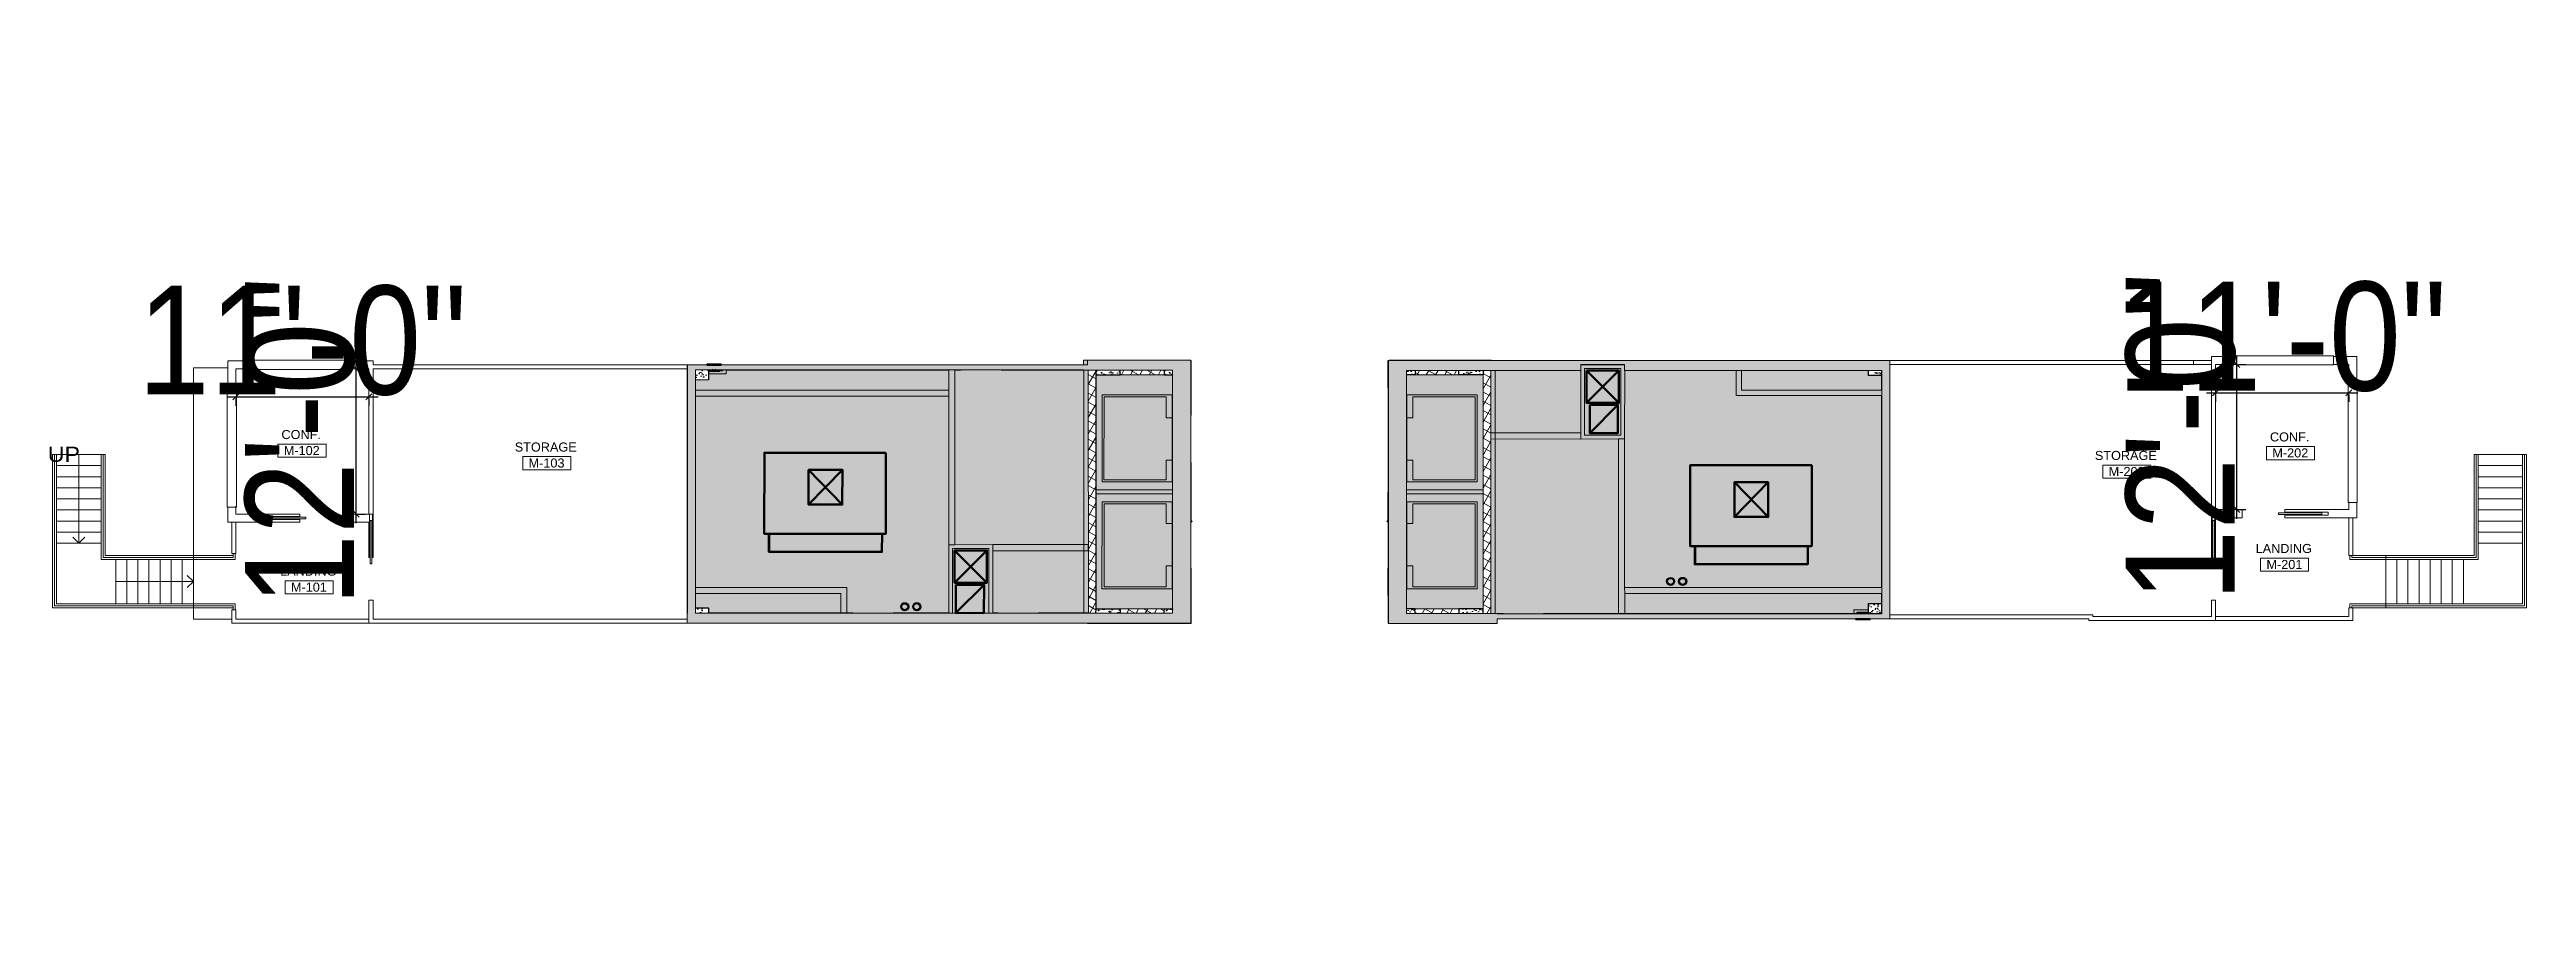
# Model space of a CAD drawing. Header units: inches. Extents: x 1135 to 11974, y 1600 to 2477.
# Drawn here: x 6722 to 9179, y 1604 to 2477 of the extents above; entities that cross this region are included whole.
import ezdxf

# ---------------------------------------------------------------- set-up
doc = ezdxf.new("R2010")
doc.units = ezdxf.units.IN
doc.header["$MEASUREMENT"] = 0
doc.linetypes.add('IMPORT-DASHED2 _3_', pattern=[0])
for name, color, linetype, lineweight in [('4th Floor-no mezz_dwg', 8, 'Continuous', 9), ('A-0005', 8, 'Continuous', 50), ('A-ANNO-DIMS', 8, 'Continuous', 9), ('A-AREA-IDEN', 1, 'Continuous', 20), ('A-DETL-GENF', 247, 'Continuous', 9), ('A-DETL-MEDM', 8, 'Continuous', 20), ('A-DETL-THIN', 8, 'Continuous', 9), ('A-DOOR', 8, 'Continuous', 9), ('A-FLOR-HRAL', 8, 'Continuous', 9), ('A-Flor-Lvl', 8, 'Continuous', 13), ('A-GLAZ', 8, 'Continuous', 9), ('A-Pen a-Fine', 8, 'Continuous', 9), ('A-WALL', 47, 'Continuous', 13), ('A-WALL-PATT', 8, 'Continuous', 13), ('M-DUCT-OA', 8, 'Continuous', 50), ('M-DUCT-RLF', 8, 'Continuous', 50), ('M-EQ', 8, 'Continuous', 50), ('M-Piping', 8, 'Continuous', 30), ('S-Cols', 8, 'Continuous', 30), ('S-Cols-Patt', 8, 'Continuous', 13), ('S-Slab-Opng-Dashed', 8, 'IMPORT-DASHED2 _3_', 20), ('S-STRS', 8, 'Continuous', 9), ('S-STRS-ANNO', 8, 'Continuous', 9), ('S-STRS-IDEN', 8, 'Continuous', 9)]:
    doc.layers.add(name, color=color, linetype=linetype, lineweight=lineweight)
doc.styles.add('Arial', font='arial.ttf', dxfattribs={"width": 1.1, "height": 15})
doc.styles.add('Arial_1', font='arial.ttf', dxfattribs={"height": 9})
doc.styles.add('Arial_3', font='arial.ttf', dxfattribs={"width": 0.85, "height": 9})
doc.dimstyles.new('Linear_-_3_32__Arial__85_-_1_2__Tolerance', dxfattribs={"dimscale": 12, "dimtxt": 9.182335, "dimasz": 0.5, "dimexe": 0.75, "dimexo": 0.5, "dimgap": 0.125, "dimtad": 1, "dimdec": 1, "dimrnd": 0.5, "dimzin": 3, "dimdsep": 46, "dimlunit": 4, "dimtxsty": 'Arial_3', "dimblk1": 'OBLIQUE', "dimblk2": 'OBLIQUE', "dimsah": 1, "dimcen": 0.09, "dimdle": 0.75, "dimazin": 0, "dimtfac": 1, "dimtdec": 4, "dimtix": 1, "dimtmove": 0, "dimatfit": 3, "dimfxl": 1, "dimtvp": 1, "dimfrac": 2, "dimtolj": 1, "dimtzin": 0, "dimarcsym": 2})
pattern_1 = [(45, (0, 0), (-5.656854, 5.656854), []), (135, (0, 0), (-5.656854, -5.656854), [])]
pattern_2 = [(124.208, (4429.472, -1583.652), (3.833666, 10.097051), [1.125, -12.375]), (69.208, (4429.472, -1583.652), (-11.423948, 1.06777), [0.9, -9.9]), (174.66, (4429.792, -1582.81), (-7.58988, 11.164813), [0.956, -10.517]), (120.393, (4426.585, -1582.835), (6.74529, 14.72872), [1.687, -18.562]), (170.844, (4427.147, -1581.608), (-10.245167, 17.46679), [1.434, -15.776]), (65.392, (4426.585, -1582.835), (-10.24487, 17.467474), [1.35, -14.85]), (95.208, (4427.715, -1581.596), (8.248147, 6.972482), [1.125, -12.375]), (40.208, (4427.715, -1581.596), (-9.473945, 6.472333), [0.9, -9.9]), (145.66, (4428.403, -1581.015), (-1.225449, 13.444612), [0.956, -10.517]), (111.708, (4429.472, -1583.652), (-4.7546483, 1.5341692), [0, -9.78, 0, -10.05, -9.937]), (111.708, (4429.472, -1583.652), (-4.7546483, 1.5341692), [-19.83, 0, -9.937]), (81.708, (4429.472, -1583.652), (-4.618409, 5.407589), [0, -5.73, 0, -9.555, -3.788]), (81.708, (4429.472, -1583.652), (-4.618409, 5.407589), [-15.285, 0, -3.788]), (41.708, (4428.562, -1586.871), (2.5046425, 7.612968), [0, -3.75, 0, -11.7, -15.525]), (41.708, (4428.562, -1586.871), (2.5046425, 7.612968), [-15.45, 0, -15.525]), (31.708, (4428.154, -1588.314), (0.935691, 8.826211), [0, -4.875, 0, -7.77, -11.025]), (31.708, (4428.154, -1588.314), (0.935691, 8.826211), [-12.645, 0, -11.025])]
pattern_3 = [(124.208, (4411.07, -1648.718), (3.833666, 10.097051), [1.125, -12.375]), (69.208, (4411.07, -1648.718), (-11.423948, 1.06777), [0.9, -9.9]), (174.66, (4411.39, -1647.877), (-7.58988, 11.164813), [0.956, -10.517]), (120.393, (4408.184, -1647.902), (6.74529, 14.72872), [1.687, -18.562]), (170.844, (4408.746, -1646.674), (-10.245167, 17.46679), [1.434, -15.776]), (65.392, (4408.184, -1647.902), (-10.24487, 17.467474), [1.35, -14.85]), (95.208, (4409.314, -1646.662), (8.248147, 6.972482), [1.125, -12.375]), (40.208, (4409.314, -1646.662), (-9.473945, 6.472333), [0.9, -9.9]), (145.66, (4410.001, -1646.081), (-1.22545, 13.444612), [0.956, -10.517]), (111.708, (4411.07, -1648.718), (-4.7546483, 1.5341692), [0, -9.78, 0, -10.05, -9.937]), (111.708, (4411.07, -1648.718), (-4.7546483, 1.5341692), [-19.83, 0, -9.937]), (81.708, (4411.07, -1648.718), (-4.618409, 5.407589), [0, -5.73, 0, -9.555, -3.788]), (81.708, (4411.07, -1648.718), (-4.618409, 5.407589), [-15.285, 0, -3.788]), (41.708, (4410.16, -1651.937), (2.5046425, 7.612968), [0, -3.75, 0, -11.7, -15.525]), (41.708, (4410.16, -1651.937), (2.5046425, 7.612968), [-15.45, 0, -15.525]), (31.708, (4409.752, -1653.38), (0.935691, 8.826211), [0, -4.875, 0, -7.77, -11.025]), (31.708, (4409.752, -1653.38), (0.935691, 8.826211), [-12.645, 0, -11.025])]

msp = doc.modelspace()

# ---------------------------------------------------------------- texts
at = {"layer": 'A-AREA-IDEN', "char_height": 9, "attachment_point": 1, "style": 'Arial_1'}
for s, insert, width in [('CONF.', (6952.17, 2099.91), 48.177), ('CONF.', (8924.52, 2097.55), 48.177), ('M-102', (6954.52, 2084.04), 43.632), ('STORAGE', (7183.57, 2087.51), 75.75), ('M-103', (7197.28, 2071.63), 43.632), ('STORAGE', (8750.86, 2079.14), 75.75), ('M-202', (8926.87, 2081.67), 43.632), ('M-203', (8764.57, 2063.26), 43.632), ('LANDING', (8910.32, 1986.87), 68.478), ('M-201', (8921.05, 1970.99), 43.632), ('LANDING', (6950.89, 1964.36), 68.478), ('M-101', (6961.61, 1948.48), 43.632)]:
    msp.add_mtext(s, dxfattribs=dict(at, insert=insert, width=width))
at = {"layer": 'S-STRS-IDEN', "insert": (6720.36, 2083.31), "char_height": 15, "width": 37.0119, "attachment_point": 1, "line_spacing_factor": 0.941778, "style": 'Arial'}
msp.add_mtext('UP', dxfattribs=at)

# ---------------------------------------------------------------- blocks, each defined once
blk = doc.blocks.new('4th Floor-no mezz_dwg-3377830-MEZ - Partition Plan')
at = {"layer": 'A-WALL'}
h = blk.add_hatch(dxfattribs=at)
h.set_pattern_fill('FP_1', color=256, style=0, pattern_type=2)
h.set_pattern_definition(pattern_1)
h.paths.add_polyline_path([(2922.6, 3483.5), (2690.7, 3549.1), (2688.7, 3541.7), (2920.6, 3476.1)], flags=0)
h = blk.add_hatch(dxfattribs=at)
h.set_pattern_fill('FP_1', color=256, style=0, pattern_type=2)
h.set_pattern_definition(pattern_1)
h.paths.add_polyline_path([(2686.3, 3517.4), (2682.1, 3518.6), (2670.3, 3476.7), (2674.5, 3475.5)], flags=0)
h = blk.add_hatch(dxfattribs=at)
h.set_pattern_fill('FP_1', color=256, style=0, pattern_type=2)
h.set_pattern_definition(pattern_1)
h.paths.add_polyline_path([(2914, 3453), (2909.6, 3454.3), (2897.7, 3412.3), (2902.2, 3411.1)], flags=0)
h = blk.add_hatch(dxfattribs=at)
h.set_pattern_fill('FP_1', color=256, style=0, pattern_type=2)
h.set_pattern_definition(pattern_1)
h.paths.add_polyline_path([(2594.9, 3194.1), (2606.8, 3236.1), (2602.3, 3237.3), (2590.5, 3195.4)], flags=0)
h = blk.add_hatch(dxfattribs=at)
h.set_pattern_fill('FP_1', color=256, style=0, pattern_type=2)
h.set_pattern_definition(pattern_1)
h.paths.add_polyline_path([(2815.7, 3106.7), (2583.9, 3172.3), (2581.9, 3164.9), (2813.7, 3099.4)], flags=0)
h = blk.add_hatch(dxfattribs=at)
h.set_pattern_fill('FP_1', color=256, style=0, pattern_type=2)
h.set_pattern_definition(pattern_1)
h.paths.add_polyline_path([(2834.1, 3171.8), (2830, 3172.9), (2818.1, 3131), (2822.3, 3129.8)], flags=0)
at = {"layer": 'S-Cols-Patt'}
h = blk.add_hatch(dxfattribs=at)
h.set_pattern_fill('FP_9', color=256, style=0, pattern_type=2)
h.set_pattern_definition([(50, (150.937, 1239.955), (10.759264, -0.941097), [1.125, -12.375]), (355, (150.937, 1239.955), (-2.081512, 11.283352), [0.9, -9.9]), (100.451, (151.834, 1239.877), (8.678035, 10.341713), [0.956, -10.517]), (46.184, (150.937, 1242.955), (16.00846, -2.482614), [1.688, -18.563]), (96.636, (152.271, 1242.748), (14.019345, 14.61199), [1.434, -15.776]), (351.184, (150.937, 1242.955), (14.02008, 14.61189), [1.35, -14.85]), (21, (152.437, 1242.205), (8.954012, -6.039297), [1.125, -12.375]), (326, (152.437, 1242.205), (3.649746, 10.87778), [0.9, -9.9]), (71.451, (153.183, 1241.702), (12.603742, 4.837872), [0.956, -10.517]), (37.5, (150.937, 1239.955), (0.18249, 4.994109), [0, -9.78, 0, -10.05, -9.938]), (37.5, (150.937, 1239.955), (0.18249, 4.994109), [-19.83, 0, -9.938]), (7.5, (150.937, 1239.955), (3.9464735, 5.916737), [0, -5.73, 0, -9.555, -3.787]), (7.5, (150.937, 1239.955), (3.9464735, 5.916737), [-15.285, 0, -3.787]), (327.5, (147.592, 1239.955), (8.007252, -0.3382693), [0, -3.75, 0, -11.7, -15.525]), (327.5, (147.592, 1239.955), (8.007252, -0.3382693), [-15.45, 0, -15.525]), (317.5, (146.092, 1239.955), (8.747719, 1.501642), [0, -4.875, 0, -7.77, -11.025]), (317.5, (146.092, 1239.955), (8.747719, 1.501642), [-12.645, 0, -11.025])])
h.paths.add_polyline_path([(2800, 3916.9), (2801.1, 3920.8), (2796.3, 3922.2), (2792.7, 3909.5), (2797.6, 3908.2)], flags=0)
h = blk.add_hatch(dxfattribs=at)
h.set_pattern_fill('FP_8', color=256, style=0, pattern_type=2)
h.set_pattern_definition([(50, (383.141, 1174.284), (10.759264, -0.941097), [1.125, -12.375]), (355, (383.141, 1174.284), (-2.081512, 11.283352), [0.9, -9.9]), (100.451, (384.038, 1174.206), (8.678035, 10.341713), [0.956, -10.517]), (46.184, (383.141, 1177.284), (16.00846, -2.482614), [1.688, -18.563]), (96.636, (384.475, 1177.078), (14.019345, 14.61199), [1.434, -15.776]), (351.184, (383.141, 1177.284), (14.02008, 14.61189), [1.35, -14.85]), (21, (384.641, 1176.534), (8.954012, -6.039297), [1.125, -12.375]), (326, (384.641, 1176.534), (3.649746, 10.87778), [0.9, -9.9]), (71.451, (385.387, 1176.031), (12.603742, 4.837872), [0.956, -10.517]), (37.5, (383.141, 1174.284), (0.18249, 4.994109), [0, -9.78, 0, -10.05, -9.938]), (37.5, (383.141, 1174.284), (0.18249, 4.994109), [-19.83, 0, -9.938]), (7.5, (383.141, 1174.284), (3.9464735, 5.916737), [0, -5.73, 0, -9.555, -3.788]), (7.5, (383.141, 1174.284), (3.9464735, 5.916737), [-15.285, 0, -3.788]), (327.5, (379.796, 1174.284), (8.007252, -0.3382693), [0, -3.75, 0, -11.7, -15.525]), (327.5, (379.796, 1174.284), (8.007252, -0.3382693), [-15.45, 0, -15.525]), (317.5, (378.296, 1174.284), (8.747719, 1.501642), [0, -4.875, 0, -7.77, -11.025]), (317.5, (378.296, 1174.284), (8.747719, 1.501642), [-12.645, 0, -11.025])])
h.paths.add_polyline_path([(3028.5, 3856.5), (3018.8, 3859.2), (3015.2, 3846.6), (3024.9, 3843.9)], flags=0)
h = blk.add_hatch(dxfattribs=at)
h.set_pattern_fill('FP_5', color=256, style=0, pattern_type=2)
h.set_pattern_definition([(124.208, (4447.875, -1518.581), (3.833666, 10.097051), [1.125, -12.375]), (69.208, (4447.875, -1518.581), (-11.423948, 1.06777), [0.9, -9.9]), (174.66, (4448.194, -1517.74), (-7.58988, 11.164813), [0.956, -10.517]), (120.393, (4444.988, -1517.765), (6.74529, 14.72872), [1.687, -18.562]), (170.844, (4445.55, -1516.538), (-10.245167, 17.46679), [1.434, -15.776]), (65.392, (4444.988, -1517.765), (-10.24487, 17.467474), [1.35, -14.85]), (95.208, (4446.118, -1516.526), (8.248147, 6.972482), [1.125, -12.375]), (40.208, (4446.118, -1516.526), (-9.473945, 6.472333), [0.9, -9.9]), (145.66, (4446.805, -1515.945), (-1.225449, 13.444612), [0.956, -10.517]), (111.708, (4447.875, -1518.581), (-4.7546483, 1.5341692), [0, -9.78, 0, -10.05, -9.937]), (111.708, (4447.875, -1518.581), (-4.7546483, 1.5341692), [-19.83, 0, -9.937]), (81.708, (4447.875, -1518.581), (-4.618409, 5.407589), [0, -5.73, 0, -9.555, -3.788]), (81.708, (4447.875, -1518.581), (-4.618409, 5.407589), [-15.285, 0, -3.788]), (41.708, (4446.965, -1521.8), (2.5046425, 7.612968), [0, -3.75, 0, -11.7, -15.525]), (41.708, (4446.965, -1521.8), (2.5046425, 7.612968), [-15.45, 0, -15.525]), (31.708, (4446.556, -1523.244), (0.935691, 8.826211), [0, -4.875, 0, -7.77, -11.025]), (31.708, (4446.556, -1523.244), (0.935691, 8.826211), [-12.645, 0, -11.025])])
h.paths.add_polyline_path([(2692.9, 3540.5), (2688.7, 3541.7), (2682.1, 3518.6), (2686.3, 3517.4)], flags=0)
h = blk.add_hatch(dxfattribs=at)
h.set_pattern_fill('FP_2', color=256, style=0, pattern_type=2)
h.set_pattern_definition(pattern_2)
h.paths.add_polyline_path([(2672.2, 3467.4), (2674.5, 3475.5), (2670.3, 3476.7), (2668, 3468.6)], flags=0)
h = blk.add_hatch(dxfattribs=at)
h.set_pattern_fill('FP_4', color=256, style=0, pattern_type=2)
h.set_pattern_definition([(124.208, (4447.874, -1518.584), (3.833666, 10.097051), [1.125, -12.375]), (69.208, (4447.874, -1518.584), (-11.423948, 1.06777), [0.9, -9.9]), (174.66, (4448.194, -1517.742), (-7.58988, 11.164813), [0.956, -10.517]), (120.393, (4444.988, -1517.767), (6.74529, 14.72872), [1.687, -18.562]), (170.844, (4445.55, -1516.54), (-10.245167, 17.46679), [1.434, -15.776]), (65.392, (4444.988, -1517.767), (-10.24487, 17.467474), [1.35, -14.85]), (95.208, (4446.117, -1516.528), (8.248147, 6.972482), [1.125, -12.375]), (40.208, (4446.117, -1516.528), (-9.473945, 6.472333), [0.9, -9.9]), (145.66, (4446.805, -1515.947), (-1.225449, 13.444612), [0.956, -10.517]), (111.708, (4447.874, -1518.584), (-4.7546483, 1.5341692), [0, -9.78, 0, -10.05, -9.937]), (111.708, (4447.874, -1518.584), (-4.7546483, 1.5341692), [-19.83, 0, -9.937]), (81.708, (4447.874, -1518.584), (-4.618409, 5.407589), [0, -5.73, 0, -9.555, -3.788]), (81.708, (4447.874, -1518.584), (-4.618409, 5.407589), [-15.285, 0, -3.788]), (41.708, (4446.964, -1521.802), (2.5046425, 7.612968), [0, -3.75, 0, -11.7, -15.525]), (41.708, (4446.964, -1521.802), (2.5046425, 7.612968), [-15.45, 0, -15.525]), (31.708, (4446.556, -1523.246), (0.935691, 8.826211), [0, -4.875, 0, -7.77, -11.025]), (31.708, (4446.556, -1523.246), (0.935691, 8.826211), [-12.645, 0, -11.025])])
h.paths.add_polyline_path([(2920.6, 3476.1), (2916.1, 3477.4), (2909.6, 3454.3), (2914, 3453)], flags=0)
h = blk.add_hatch(dxfattribs=at)
h.set_pattern_fill('FP_2', color=256, style=0, pattern_type=2)
h.set_pattern_definition(pattern_2)
h.paths.add_polyline_path([(2899.9, 3403), (2902.2, 3411.1), (2897.7, 3412.3), (2895.4, 3404.3)], flags=0)
h = blk.add_hatch(dxfattribs=at)
h.set_pattern_fill('FP_2', color=256, style=0, pattern_type=2)
h.set_pattern_definition(pattern_2)
h.paths.add_polyline_path([(2609.1, 3244.1), (2604.6, 3245.4), (2602.3, 3237.3), (2606.8, 3236.1)], flags=0)
h = blk.add_hatch(dxfattribs=at)
h.set_pattern_fill('FP_3', color=256, style=0, pattern_type=2)
h.set_pattern_definition(pattern_3)
h.paths.add_polyline_path([(2588.4, 3171), (2594.9, 3194.1), (2590.5, 3195.4), (2583.9, 3172.3)], flags=0)
h = blk.add_hatch(dxfattribs=at)
h.set_pattern_fill('FP_2', color=256, style=0, pattern_type=2)
h.set_pattern_definition(pattern_2)
h.paths.add_polyline_path([(2836.4, 3179.8), (2832.3, 3181), (2830, 3172.9), (2834.1, 3171.8)], flags=0)
h = blk.add_hatch(dxfattribs=at)
h.set_pattern_fill('FP_3', color=256, style=0, pattern_type=2)
h.set_pattern_definition(pattern_3)
h.paths.add_polyline_path([(2815.7, 3106.7), (2822.3, 3129.8), (2818.1, 3131), (2811.6, 3107.9)], flags=0)
h = blk.add_hatch(dxfattribs=at)
h.set_pattern_fill('FP_7', color=256, style=0, pattern_type=2)
h.set_pattern_definition([(50, (-159.334, 115.366), (10.759264, -0.941097), [1.125, -12.375]), (355, (-159.334, 115.366), (-2.081512, 11.283352), [0.9, -9.9]), (100.451, (-158.437, 115.288), (8.678035, 10.341713), [0.956, -10.517]), (46.184, (-159.334, 118.366), (16.00846, -2.482614), [1.687, -18.562]), (96.636, (-158, 118.16), (14.019345, 14.61199), [1.434, -15.776]), (351.184, (-159.334, 118.366), (14.02008, 14.61189), [1.35, -14.85]), (21, (-157.834, 117.616), (8.954012, -6.039297), [1.125, -12.375]), (326, (-157.834, 117.616), (3.649746, 10.87778), [0.9, -9.9]), (71.451, (-157.088, 117.113), (12.603742, 4.837872), [0.956, -10.517]), (37.5, (-159.334, 115.366), (0.18249, 4.994109), [0, -9.78, 0, -10.05, -9.937]), (37.5, (-159.334, 115.366), (0.18249, 4.994109), [-19.83, 0, -9.937]), (7.5, (-159.334, 115.366), (3.9464735, 5.916737), [0, -5.73, 0, -9.555, -3.787]), (7.5, (-159.334, 115.366), (3.9464735, 5.916737), [-15.285, 0, -3.787]), (327.5, (-162.679, 115.366), (8.007252, -0.3382693), [0, -3.75, 0, -11.7, -15.525]), (327.5, (-162.679, 115.366), (8.007252, -0.3382693), [-15.45, 0, -15.525]), (317.5, (-164.179, 115.366), (8.747719, 1.501642), [0, -4.875, 0, -7.77, -11.025]), (317.5, (-164.179, 115.366), (8.747719, 1.501642), [-12.645, 0, -11.025])])
h.paths.add_polyline_path([(2488.2, 2798.4), (2488.6, 2799.8), (2479, 2802.6), (2475.5, 2790.3), (2485.2, 2787.5)], flags=0)
h = blk.add_hatch(dxfattribs=at)
h.set_pattern_fill('FP_6', color=256, style=0, pattern_type=2)
h.set_pattern_definition([(50, (69.802, 50.56), (10.759264, -0.941097), [1.125, -12.375]), (355, (69.802, 50.56), (-2.081512, 11.283352), [0.9, -9.9]), (100.451, (70.698, 50.482), (8.678035, 10.341713), [0.956, -10.517]), (46.184, (69.802, 53.56), (16.00846, -2.482614), [1.687, -18.562]), (96.636, (71.136, 53.353), (14.019345, 14.61199), [1.434, -15.776]), (351.184, (69.802, 53.56), (14.02008, 14.61189), [1.35, -14.85]), (21, (71.302, 52.81), (8.954012, -6.039297), [1.125, -12.375]), (326, (71.302, 52.81), (3.649746, 10.87778), [0.9, -9.9]), (71.451, (72.048, 52.307), (12.603742, 4.837872), [0.956, -10.517]), (37.5, (69.802, 50.56), (0.18249, 4.994109), [0, -9.78, 0, -10.05, -9.937]), (37.5, (69.802, 50.56), (0.18249, 4.994109), [-19.83, 0, -9.937]), (7.5, (69.802, 50.56), (3.9464735, 5.916737), [0, -5.73, 0, -9.555, -3.788]), (7.5, (69.802, 50.56), (3.9464735, 5.916737), [-15.285, 0, -3.788]), (327.5, (66.457, 50.56), (8.007252, -0.3382693), [0, -3.75, 0, -11.7, -15.525]), (327.5, (66.457, 50.56), (8.007252, -0.3382693), [-15.45, 0, -15.525]), (317.5, (64.957, 50.56), (8.747719, 1.501642), [0, -4.875, 0, -7.77, -11.025]), (317.5, (64.957, 50.56), (8.747719, 1.501642), [-12.645, 0, -11.025])])
h.paths.add_polyline_path([(2707.7, 2724.6), (2711.2, 2736.9), (2706.2, 2738.3), (2702.8, 2726)], flags=0)
at = {"layer": 'A-0005', "flags": 128}
for points in [[(2807.2, 3410.5), (2806.9, 3409.7), (2806.8, 3409.7), (2807, 3410.6)], [(2753.8, 3221.9), (2754, 3222.7), (2753.9, 3222.8), (2753.7, 3221.9)]]:
    blk.add_lwpolyline(points, dxfattribs=at)
at = {"layer": 'A-DOOR', "flags": 128}
for points in [[(2937.2, 3533.7), (2937.1, 3533.8), (2936.6, 3531.9), (2936.7, 3531.8)], [(2926.4, 3495.3), (2926.2, 3495.3), (2926.8, 3497.2), (2926.9, 3497.2)], [(2558, 3082), (2558.1, 3081.9), (2557.5, 3080), (2557.4, 3080.1)], [(2547.1, 3043.5), (2547.2, 3043.5), (2547.8, 3045.4), (2547.6, 3045.4)]]:
    blk.add_lwpolyline(points, dxfattribs=at)
at = {"layer": 'A-Flor-Lvl'}
for p, q in [((2781.9, 3436.4), (2802.6, 3509.5)), ((2785.7, 3435.3), (2806.4, 3508.4)), ((2718.8, 3213.1), (2698.1, 3140)), ((2722.6, 3212), (2701.9, 3138.9))]:
    blk.add_line(p, q, dxfattribs=at)
at = {"layer": 'A-Pen a-Fine'}
for p, q in [((2653.3, 3453.8), (2705.9, 3438.9)), ((2705.9, 3439), (2653.4, 3453.9)), ((2750.8, 3426.3), (2806.9, 3410.5)), ((2806.9, 3410.3), (2750.8, 3426.2)), ((2904.4, 3382.8), (2851.8, 3397.6)), ((2851.8, 3397.5), (2904.3, 3382.7)), ((2851.9, 3397.7), (2904.4, 3382.9)), ((2600.1, 3265.6), (2652.7, 3250.8)), ((2652.6, 3250.6), (2600.1, 3265.5)), ((2753.7, 3222.2), (2697.6, 3238.1)), ((2697.6, 3237.9), (2753.7, 3222.1)), ((2851.2, 3194.6), (2798.6, 3209.5)), ((2798.6, 3209.4), (2851.1, 3194.5)), ((2798.7, 3209.6), (2851.2, 3194.7))]:
    blk.add_line(p, q, dxfattribs=at)
at = {"layer": 'A-Pen a-Fine', "flags": 128}
for points in [[(2774.4, 3438.9), (2691.4, 3462.4), (2710.3, 3529.4), (2793.4, 3505.9)], [(2793.4, 3433.5), (2876.5, 3410), (2895.4, 3477), (2812.4, 3500.5)], [(2653.3, 3453.6), (2705.8, 3438.8)], [(2705.9, 3439.2), (2705.8, 3438.8)], [(2750.9, 3426.4), (2750.8, 3426.1)], [(2806.9, 3410.2), (2750.8, 3426.1)], [(2807, 3410.6), (2806.9, 3410.2)], [(2851.9, 3397.9), (2851.8, 3397.5)], [(2600.1, 3265.4), (2600.2, 3265.7)], [(2600.2, 3265.7), (2652.7, 3250.9)], [(2652.6, 3250.5), (2652.7, 3250.9)], [(2711.1, 3214.9), (2628, 3238.4), (2609.1, 3171.4), (2692.1, 3147.9)], [(2697.5, 3237.8), (2697.6, 3238.2)], [(2753.7, 3222.3), (2697.6, 3238.2)], [(2753.6, 3221.9), (2753.7, 3222.3)], [(2730.1, 3209.5), (2813.1, 3186), (2794.1, 3119), (2711.1, 3142.5)], [(2798.6, 3209.2), (2798.7, 3209.6)]]:
    blk.add_lwpolyline(points, close=True, dxfattribs=at)
for points in [[(2713.2, 3456.2), (2714.8, 3462), (2694.9, 3467.6), (2711.7, 3526.9), (2790.9, 3504.5), (2774.1, 3445.2), (2755.2, 3450.5), (2753.6, 3444.8)], [(2854.6, 3416.2), (2856.3, 3422), (2876.2, 3416.3), (2892.9, 3475.7), (2813.7, 3498.1), (2797, 3438.7), (2815.9, 3433.4), (2814.2, 3427.6)], [(2653.6, 3454.4), (2653.5, 3454.4), (2653.3, 3453.6), (2653.5, 3454.4)], [(2904.4, 3383), (2904.3, 3382.7), (2904.4, 3383)], [(2649.8, 3232.2), (2648.2, 3226.4), (2628.3, 3232.1), (2611.6, 3172.7), (2690.8, 3150.3), (2707.5, 3209.7), (2688.6, 3215), (2690.3, 3220.8)], [(2791.3, 3192.2), (2789.7, 3186.4), (2809.5, 3180.8), (2792.8, 3121.5), (2713.6, 3143.9), (2730.4, 3203.2), (2749.3, 3197.9), (2750.9, 3203.6)], [(2850.8, 3194.1), (2851, 3194), (2851.2, 3194.7), (2851, 3194)]]:
    blk.add_lwpolyline(points, dxfattribs=at)
at = {"layer": 'A-Pen a-Fine'}
for centre, start, end in [((2653.3, 3453.6), 32.398, 116.0186), ((2705.9, 3438.7), 32.398, 116.0186), ((2750.7, 3426.1), 32.398, 116.0186), ((2806.9, 3410.2), 32.398, 116.0186), ((2851.8, 3397.5), 32.398, 116.0186), ((2904.4, 3382.6), 32.398, 116.0186), ((2600.1, 3265.8), 212.398, 296.0186), ((2652.7, 3250.9), 212.398, 296.0186), ((2697.6, 3238.2), 212.398, 296.0186), ((2753.8, 3222.3), 212.398, 296.0186), ((2798.6, 3209.6), 212.398, 296.0186), ((2851.2, 3194.8), 212.398, 296.0186)]:
    blk.add_arc(centre, 0.0469, start, end, dxfattribs=at)
at = {"layer": 'A-WALL'}
for p, q in [((2788.8, 3932.6), (2788.8, 3932.7)), ((2817.2, 3924.7), (2792.7, 3931.6)), ((2798.1, 3930.1), (2798.1, 3930)), ((2815, 3916.9), (2814.9, 3916.5)), ((2817.2, 3924.7), (2817.2, 3924.6)), ((2822.3, 3923.3), (2817.2, 3924.7)), ((2820, 3915.1), (2820.1, 3915.4)), ((2822.3, 3923.1), (2822.3, 3923.3)), ((3030.7, 3864.3), (2822.3, 3923.3)), ((3009.1, 3861.6), (3009.2, 3862)), ((3011.3, 3869.7), (3011.4, 3869.8)), ((2709.6, 3636.5), (2721.5, 3678.3)), ((2934, 3618.2), (2939.8, 3616.6)), ((2958.9, 3611.2), (2957.2, 3605.4)), ((2688.7, 3541.7), (2920.6, 3476.1)), ((2922.6, 3483.5), (2690.7, 3549.1)), ((2922.6, 3483.5), (2690.7, 3549.1)), ((2686.3, 3517.4), (2682.1, 3518.6)), ((2653.4, 3454.8), (2655.1, 3460.6)), ((2653.4, 3454.8), (2653.7, 3454.7)), ((2599.2, 3263.1), (2572.1, 3167)), ((2606.8, 3236.1), (2602.3, 3237.3)), ((2815.7, 3106.7), (2583.9, 3172.3)), ((2851.1, 3193.6), (2849.4, 3187.8)), ((2851.1, 3193.6), (2850.7, 3193.7)), ((2575.4, 3161.9), (2553.2, 3083.3)), ((2581.9, 3164.9), (2813.7, 3099.4)), ((2581.9, 3164.9), (2813.7, 3099.4)), ((2776, 2966.3), (2710.7, 2984.7)), ((2777, 2969.9), (2715.3, 2987.3)), ((2724, 2875.9), (2683.2, 2731.6)), ((2746.5, 2863.2), (2710.8, 2737)), ((2715, 2713.7), (2759.7, 2871.9)), ((2468.3, 2783.5), (2474.1, 2803.9)), ((2482.9, 2779.4), (2472.2, 2782.4)), ((2492.7, 2777.1), (2492.5, 2776.6)), ((2589.6, 2749.2), (2584.9, 2750.5)), ((2705.1, 2716.5), (2705.2, 2717))]:
    blk.add_line(p, q, dxfattribs=at)
at = {"layer": 'A-WALL', "flags": 128}
for points in [[(2757, 3783.3), (2780.8, 3776.5), (2820, 3915.1), (3003.3, 3863.2), (2934, 3618.2), (2792.2, 3658.3), (2790.6, 3652.5), (2957.2, 3605.4), (2937, 3533.8), (2937.2, 3533.7)], [(2796.2, 3921.8), (2814.9, 3916.5), (2777.2, 3783), (2758.4, 3788.3)], [(3028.2, 3856.2), (2958.9, 3611.2), (2939.8, 3616.6), (3009.1, 3861.6), (3028.4, 3856.1)], [(3021.9, 3833), (3020.9, 3833.3), (3024, 3844.1), (3021, 3845), (3017.1, 3831.1), (3021, 3830)], [(2726.9, 3676.8), (2792.2, 3658.3), (2780.4, 3616.4), (2715, 3634.9)], [(2962.3, 3604), (2962.3, 3604), (2963.9, 3609.7), (2963.9, 3609.7)], [(2653.9, 3456.3), (2681.1, 3552.4), (2681.3, 3552.4)], [(2670.3, 3476.7), (2674.5, 3475.5), (2686.3, 3517.4)], [(2926.4, 3495.3), (2926.1, 3495.3), (2924.5, 3489.6)], [(2914, 3453), (2909.6, 3454.3), (2897.7, 3412.3), (2902.2, 3411.1)], [(2590.5, 3195.4), (2594.9, 3194.1), (2606.8, 3236.1)], [(2834.1, 3171.8), (2830, 3172.9), (2818.1, 3131), (2822.3, 3129.8)], [(2823.1, 3096), (2823.4, 3095.9), (2850.6, 3192.1)], [(2558, 3082), (2558.2, 3081.9), (2580.4, 3160.4)], [(2813.3, 3099.5), (2799.8, 3051.5), (2800.1, 3051.4)], [(2542.3, 3044.8), (2540.6, 3039.1), (2540.6, 3039.1), (2539, 3033.3), (2539, 3033.3), (2474.1, 2803.9)], [(2483.7, 2816.1), (2479.8, 2802.3), (2482.8, 2801.5), (2487.6, 2818.3), (2483.9, 2819.3), (2544.1, 3031.9), (2710.7, 2984.7), (2712.4, 2990.5), (2545.7, 3037.6), (2547.3, 3043.4), (2547.1, 3043.5)], [(2500.6, 2783.2), (2568.9, 3024.8), (2563.2, 3026.5), (2494.8, 2784.8)], [(2710.7, 2984.7), (2722.5, 3026.6), (2787.9, 3008.1)], [(2715.3, 2987.3), (2725.1, 3022), (2786.8, 3004.5)], [(2789.2, 3012.9), (2788.9, 3013), (2787.5, 3008.2)], [(2775.7, 2966.4), (2760.7, 2913.3), (2761, 2913.2)], [(2688.9, 2729.9), (2728.1, 2868.4), (2746.5, 2863.2), (2748.1, 2869), (2724, 2875.9)], [(2750.1, 2874.7), (2749.8, 2874.8), (2748.1, 2869)], [(2479, 2802.6), (2479.2, 2802.5), (2483.1, 2816.3), (2483.7, 2816.1)], [(2483, 2779.8), (2482.9, 2779.4), (2705.4, 2716.4)], [(2492.5, 2776.6), (2498.3, 2775), (2498.4, 2775.5)]]:
    blk.add_lwpolyline(points, dxfattribs=at)
for points in [[(2714.2, 3639), (2724, 3673.7), (2787.6, 3655.7), (2777.8, 3621.1)], [(2750.3, 3532.2), (2756.1, 3530.6), (2780.4, 3616.4), (2774.6, 3618.1)], [(2722.5, 3026.6), (2728.3, 3025), (2754.1, 3116.2), (2748.3, 3117.8)]]:
    blk.add_lwpolyline(points, close=True, dxfattribs=at)
at = {"layer": 'M-DUCT-OA'}
for p, q in [((2725.4, 3671.2), (2747.5, 3631.7)), ((2726.5, 3019.5), (2748.6, 2980))]:
    blk.add_line(p, q, dxfattribs=at)
at = {"layer": 'M-DUCT-OA', "flags": 128}
for points in [[(2756.2, 3662.5), (2716.7, 3640.4), (2725.4, 3671.2), (2756.2, 3662.5), (2747.5, 3631.7), (2716.7, 3640.4)], [(2757.3, 3010.8), (2717.8, 2988.7), (2726.5, 3019.5), (2757.3, 3010.8), (2748.6, 2980), (2717.8, 2988.7)]]:
    blk.add_lwpolyline(points, dxfattribs=at)
at = {"layer": 'M-DUCT-RLF'}
for p, q in [((2777.2, 3626.5), (2757.9, 3661.1)), ((2777.7, 2972.9), (2758.4, 3007.5))]:
    blk.add_line(p, q, dxfattribs=at)
at = {"layer": 'M-DUCT-RLF', "flags": 128}
for points in [[(2750.3, 3634.2), (2757.9, 3661.1), (2784.8, 3653.5), (2777.2, 3626.5)], [(2750.8, 2980.5), (2758.4, 3007.5), (2785.4, 2999.8), (2777.7, 2972.9)]]:
    blk.add_lwpolyline(points, close=True, dxfattribs=at)
at = {"layer": 'M-EQ'}
for p, q in [((2905.4, 3774.3), (2863.1, 3751.4)), ((2913.5, 3696.6), (2930.8, 3691.7)), ((2643.7, 2893.9), (2601.4, 2871.1)), ((2474.1, 2803.9), (2474, 2803.9)), ((2477.1, 2814.8), (2477.2, 2814.7)), ((2651.7, 2816.3), (2669.1, 2811.4))]:
    blk.add_line(p, q, dxfattribs=at)
at = {"layer": 'M-EQ', "flags": 128}
for points in [[(3021.9, 3833), (3020.9, 3833.3), (3024, 3844.1), (3024.9, 3843.9)], [(3026.3, 3830.4), (3026.7, 3830.3), (3030.5, 3843.7), (3030.1, 3843.8)], [(2872.2, 3783.6), (2863.1, 3751.4), (2896.3, 3742), (2905.4, 3774.3), (2872.2, 3783.6), (2896.3, 3742)], [(2913.4, 3696.3), (2930.7, 3691.4), (2961.2, 3799.3), (2943.9, 3804.2)], [(2651.7, 2816), (2669, 2811.1), (2699.5, 2919), (2682.2, 2923.9)], [(2610.5, 2903.3), (2601.4, 2871.1), (2634.6, 2861.7), (2643.7, 2893.9), (2610.5, 2903.3), (2634.6, 2861.7)], [(2473.7, 2802.7), (2477.5, 2816), (2477.1, 2816.1), (2473.3, 2802.8), (2473.7, 2802.7)], [(2482, 2813.4), (2482.9, 2813.1), (2479.8, 2802.3), (2479, 2802.6)]]:
    blk.add_lwpolyline(points, dxfattribs=at)
for points in [[(2867.6, 3829.8), (2834.8, 3713.8), (2912.1, 3691.9), (2944.9, 3807.9)], [(2605.9, 2949.4), (2573.1, 2833.5), (2650.4, 2811.6), (2683.2, 2927.6)]]:
    blk.add_lwpolyline(points, close=True, dxfattribs=at)
at = {"layer": 'M-EQ'}
for centre, start, end in [((3025.3, 3837.9), 120.2971, 208.0162), ((2478.5, 2808.5), 302.2793, 0), ((2478.5, 2808.5), 0, 26.2189)]:
    blk.add_arc(centre, 2.75, start, end, dxfattribs=at)
at = {"layer": 'M-Piping'}
for centre, radius in [((2940.6, 3663.7), 4), ((2940.6, 3663.7), 3), ((2943.8, 3675.2), 4), ((2943.8, 3675.2), 3), ((2758, 2925.9), 4), ((2758, 2925.9), 3), ((2761.2, 2937.4), 4), ((2761.2, 2937.4), 3)]:
    blk.add_circle(centre, radius, dxfattribs=at)
at = {"layer": 'S-Cols'}
for p, q in [((2797.6, 3908.2), (2792.7, 3909.5)), ((2801.1, 3920.8), (2797.6, 3908.2)), ((2686.3, 3517.4), (2682.1, 3518.6)), ((2909.6, 3454.3), (2914, 3453)), ((2594.9, 3194.1), (2590.5, 3195.4)), ((2818.1, 3131), (2822.3, 3129.8))]:
    blk.add_line(p, q, dxfattribs=at)
at = {"layer": 'S-Cols', "flags": 128}
for points in [[(3024.9, 3843.9), (3015.2, 3846.6), (3018.8, 3859.2)], [(2688.7, 3541.7), (2692.9, 3540.5), (2686.3, 3517.4)], [(2670.3, 3476.7), (2674.5, 3475.5), (2672.2, 3467.4)], [(2920.6, 3476.1), (2916.1, 3477.4), (2909.6, 3454.3)], [(2902.2, 3411.1), (2897.7, 3412.3), (2895.4, 3404.3)], [(2602.3, 3237.3), (2606.8, 3236.1), (2609.1, 3244.1)], [(2583.9, 3172.3), (2588.4, 3171), (2594.9, 3194.1)], [(2834.1, 3171.8), (2830, 3172.9), (2832.3, 3181)], [(2815.7, 3106.7), (2811.6, 3107.9), (2818.1, 3131)], [(2479, 2802.6), (2488.6, 2799.8), (2485.2, 2787.5)], [(2702.8, 2726), (2706.2, 2738.3), (2711.2, 2736.9)]]:
    blk.add_lwpolyline(points, dxfattribs=at)
at = {"layer": 'S-Slab-Opng-Dashed'}
for p, q in [((2691.9, 3553.3), (2923.8, 3487.7)), ((2781.9, 3436.4), (2802.6, 3509.5)), ((2785.7, 3435.3), (2806.4, 3508.4)), ((2718.8, 3213.1), (2698.1, 3140)), ((2722.6, 3212), (2701.9, 3138.9)), ((2580.7, 3160.7), (2812.5, 3095.1))]:
    blk.add_line(p, q, dxfattribs=at)
at = {"layer": 'S-Slab-Opng-Dashed', "flags": 128}
blk.add_lwpolyline([(2714.2, 3639), (2724, 3673.7), (2787.6, 3655.7), (2777.8, 3621.1)], close=True, dxfattribs=at)
for points in [[(2672.2, 3467.4), (2692.9, 3540.5), (2916.1, 3477.4), (2895.4, 3404.3)], [(2609.1, 3244.1), (2588.4, 3171), (2811.6, 3107.9), (2832.3, 3181)], [(2777, 2969.9), (2715.3, 2987.3), (2725.1, 3022), (2786.8, 3004.5)]]:
    blk.add_lwpolyline(points, dxfattribs=at)
blk = doc.blocks.new('Fixed Glass - Adjustable Sill - Instance-4083078-MEZ - Partition Plan')
at = {"layer": 'A-GLAZ'}
for p, q in [((46.5, 4.5), (-49.5, 4.5)), ((-49.5, -4.5), (-49.5, 4.5)), ((46.5, 4.5), (46.5, -4.5)), ((-49.5, -4), (-48.75, -4)), ((-49.5, -4.5), (46.5, -4.5)), ((46.5, -4), (45.75, -4))]:
    blk.add_line(p, q, dxfattribs=at)
blk = doc.blocks.new('Fixed Glass - Adjustable Sill - Instance-4083080-MEZ - Partition Plan')
at = {"layer": 'A-GLAZ'}
for p, q in [((-61.5, 4.5), (-61.5, -4.5)), ((-61.5, 4.5), (58.5, 4.5)), ((-61.5, 4), (-60.75, 4)), ((58.5, 4), (57.75, 4)), ((58.5, -4.5), (58.5, 4.5)), ((58.5, -4.5), (-61.5, -4.5))]:
    blk.add_line(p, q, dxfattribs=at)
blk = doc.blocks.new('DOOR-SNGL-POCKET DOOR_FOX_ - 4080 - SNGL - POCKET DOOR 2-4083079-MEZ - Partition Plan')
at = {"layer": 'A-DOOR'}
for p, q in [((58, 0.875), (15, 0.875)), ((15, 0.875), (15, -0.875)), ((21.125, 1.375), (64, 1.375)), ((58, -0.875), (58, 0.875)), ((64, -1.375), (64, 1.375)), ((15, -0.875), (58, -0.875)), ((21.125, -1.375), (64, -1.375))]:
    blk.add_line(p, q, dxfattribs=at)
blk = doc.blocks.new('Railing - Railing-4176369-MEZ - Partition Plan')
at = {"layer": 'A-FLOR-HRAL'}
for p, q in [((1137.4, 2075.6), (1139.4, 2075.6)), ((1137.4, 2075.6), (1137.4, 1987.6)), ((1139.4, 2075.6), (1139.4, 1987.6)), ((1137.4, 1987.6), (1137.4, 1925.5)), ((1139.4, 1987.6), (1139.4, 1927.5)), ((1137.4, 1925.5), (1198, 1925.5)), ((1139.4, 1927.5), (1198, 1927.5)), ((1198, 1927.5), (1275, 1927.5)), ((1198, 1925.5), (1275, 1925.5)), ((1275, 1927.5), (1275, 1925.5))]:
    blk.add_line(p, q, dxfattribs=at)
blk = doc.blocks.new('Railing - Railing-4176373-MEZ - Partition Plan')
at = {"layer": 'A-FLOR-HRAL'}
for p, q in [((1183.4, 2075.6), (1185.4, 2075.6)), ((1183.4, 2075.6), (1183.4, 1987.6)), ((1185.4, 2075.6), (1185.4, 1987.6)), ((1183.4, 1987.6), (1183.4, 1971.5)), ((1183.4, 1971.5), (1198, 1971.5)), ((1185.4, 1987.6), (1185.4, 1973.5)), ((1185.4, 1973.5), (1198, 1973.5)), ((1198, 1973.5), (1275, 1973.5)), ((1198, 1971.5), (1275, 1971.5)), ((1275, 1973.5), (1275, 1971.5))]:
    blk.add_line(p, q, dxfattribs=at)
blk = doc.blocks.new('Railing - Railing-4176422-MEZ - Partition Plan')
at = {"layer": 'A-FLOR-HRAL'}
for p, q in [((3585.1, 2075.6), (3587.1, 2075.6)), ((3585.1, 2075.6), (3585.1, 1987.6)), ((3587.1, 2075.6), (3587.1, 1987.6)), ((3585.1, 1987.6), (3585.1, 1927.5)), ((3587.1, 1987.6), (3587.1, 1925.5)), ((3449.6, 1925.5), (3449.6, 1927.5)), ((3526.6, 1927.5), (3449.6, 1927.5)), ((3526.6, 1925.5), (3449.6, 1925.5)), ((3585.1, 1927.5), (3526.6, 1927.5)), ((3587.1, 1925.5), (3526.6, 1925.5))]:
    blk.add_line(p, q, dxfattribs=at)
blk = doc.blocks.new('Railing - Railing-4176426-MEZ - Partition Plan')
at = {"layer": 'A-FLOR-HRAL'}
for p, q in [((3539.1, 2075.6), (3541.1, 2075.6)), ((3539.1, 2075.6), (3539.1, 1987.6)), ((3541.1, 2075.6), (3541.1, 1987.6)), ((3449.6, 1971.5), (3449.6, 1973.5)), ((3526.6, 1973.5), (3449.6, 1973.5)), ((3526.6, 1971.5), (3449.6, 1971.5)), ((3539.1, 1973.5), (3526.6, 1973.5)), ((3541.1, 1971.5), (3526.6, 1971.5)), ((3539.1, 1987.6), (3539.1, 1973.5)), ((3541.1, 1987.6), (3541.1, 1971.5))]:
    blk.add_line(p, q, dxfattribs=at)
blk = doc.blocks.new('DOOR-SNGL-POCKET DOOR_FOX_ - 4080 - SNGL - POCKET DOOR 2-4284925-MEZ - Partition Plan')
at = {"layer": 'A-DOOR'}
for p, q in [((58, 0.875), (15, 0.875)), ((15, 0.875), (15, -0.875)), ((21.125, 1.375), (64, 1.375)), ((58, -0.875), (58, 0.875)), ((64, -1.375), (64, 1.375)), ((15, -0.875), (58, -0.875)), ((21.125, -1.375), (64, -1.375))]:
    blk.add_line(p, q, dxfattribs=at)
blk = doc.blocks.new('Fixed Glass - Adjustable Sill - Instance-4291309-MEZ - Partition Plan')
at = {"layer": 'A-GLAZ'}
for p, q in [((-49.5, 4.5), (-49.5, -4.5)), ((-49.5, 4.5), (46.5, 4.5)), ((-49.5, 4), (-48.75, 4)), ((46.5, 4), (45.75, 4)), ((46.5, -4.5), (46.5, 4.5)), ((46.5, -4.5), (-49.5, -4.5))]:
    blk.add_line(p, q, dxfattribs=at)
blk = doc.blocks.new('Fixed Glass - Adjustable Sill - Instance-4291307-MEZ - Partition Plan')
at = {"layer": 'A-GLAZ'}
for p, q in [((58.5, 4.5), (-61.5, 4.5)), ((-61.5, -4.5), (-61.5, 4.5)), ((58.5, 4.5), (58.5, -4.5)), ((-61.5, -4), (-60.75, -4)), ((-61.5, -4.5), (58.5, -4.5)), ((58.5, -4), (57.75, -4))]:
    blk.add_line(p, q, dxfattribs=at)
blk = doc.blocks.new('DOOR-SNGL-POCKET DOOR_FOX_ - 4080 - SNGL - POCKET DOOR 2-4291308-MEZ - Partition Plan')
at = {"layer": 'A-DOOR'}
for p, q in [((15, -0.875), (15, 0.875)), ((15, 0.875), (58, 0.875)), ((21.125, 1.375), (64, 1.375)), ((58, 0.875), (58, -0.875)), ((64, 1.375), (64, -1.375)), ((58, -0.875), (15, -0.875)), ((21.125, -1.375), (64, -1.375))]:
    blk.add_line(p, q, dxfattribs=at)
blk = doc.blocks.new('DOOR-SNGL-POCKET DOOR_FOX_ - 4080 - SNGL - POCKET DOOR 2-4124745-MEZ - Partition Plan')
at = {"layer": 'A-DOOR'}
for p, q in [((15, -0.875), (15, 0.875)), ((15, 0.875), (58, 0.875)), ((21.125, 1.375), (64, 1.375)), ((58, 0.875), (58, -0.875)), ((64, 1.375), (64, -1.375)), ((58, -0.875), (15, -0.875)), ((21.125, -1.375), (64, -1.375))]:
    blk.add_line(p, q, dxfattribs=at)
blk = doc.blocks.new('FORM Room Tag - Name _ Number-2260771-MEZ - Partition Plan')
at = {"layer": 'A-AREA-IDEN'}
for p, q in [((-0.244, -0.023), (-0.244, -0.159)), ((-0.244, -0.023), (0.252, -0.023)), ((0.252, -0.023), (-0.244, -0.023)), ((-0.244, -0.023), (-0.244, -0.159)), ((-0.244, -0.159), (0.252, -0.159)), ((-0.244, -0.159), (0.252, -0.159)), ((0.252, -0.023), (0.252, -0.159)), ((0.252, -0.159), (0.252, -0.023))]:
    blk.add_line(p, q, dxfattribs=at)
blk = doc.blocks.new('_Oblique')
at = {"color": 0, "linetype": 'ByBlock', "lineweight": -2}
blk.add_line((-0.5, -0.5), (0.5, 0.5), dxfattribs=at)

# ---------------------------------------------------------------- dimensions: what is measured, and where the dimension line sits
at = {"layer": 'A-ANNO-DIMS'}
for base, p1, p2 in [((7026.3, 2160.57), (7022.05, 2016.57), (7022.05, 2160.57)), ((8891.75, 2164.92), (8887.51, 2020.92), (8887.51, 2164.92))]:
    msp.add_linear_dim(base=base, p1=p1, p2=p2, angle=90, dimstyle='Linear_-_3_32__Arial__85_-_1_2__Tolerance', override={"dimpost": '<>', "dimfxl": 144}, dxfattribs=at).render()
for base, p1, p2 in [((7038.98, 2132.87), (6906.98, 2137.12), (7038.98, 2137.12)), ((9002.63, 2136.76), (8870.63, 2141.01), (9002.63, 2141.01))]:
    msp.add_linear_dim(base=base, p1=p1, p2=p2, dimstyle='Linear_-_3_32__Arial__85_-_1_2__Tolerance', override={"dimpost": '<>', "dimfxl": 132}, dxfattribs=at).render()

# ---------------------------------------------------------------- hatches: boundary and pattern name
at = {"layer": 'A-DETL-GENF'}
h = msp.add_hatch(color=256, dxfattribs=at)
h.paths.add_polyline_path([(8049.73, 1908.04), (8050.1, 1908.06), (8050.1, 2168.92), (8049.73, 2168.92), (8049.73, 1912.55)], flags=0)
h.paths.add_polyline_path([(7854.08, 1908.25), (7854.31, 1908.25), (7854.31, 2169.17), (7854.08, 2169.15), (7854.08, 1908.84)], flags=0)
h.paths.add_polyline_path([(8547.59, 1912.55), (8547.59, 1916.55), (8547.47, 1916.55), (8547.47, 1912.62)], flags=0)
h.paths.add_polyline_path([(8240.96, 1917.55), (8526.34, 1917.55), (8526.34, 1927.67), (8539.47, 1927.67), (8539.47, 2153.86), (8526.34, 2153.86), (8526.34, 2158.92), (8284.46, 2158.92), (8284.46, 2164.92), (8240.96, 2164.92), (8240.96, 2158.92), (8151.73, 2158.92), (8151.73, 1917.92), (8158.09, 1917.92), (8158.09, 1917.55), (8165.67, 1917.55)], flags=0)
h.paths.add_polyline_path([(8547.47, 1917.55), (8547.59, 1917.55), (8547.59, 2168.92), (8547.47, 2168.92), (8547.47, 2158.92)], flags=0)
h.paths.add_polyline_path([(8144.1, 1917.92), (8144.1, 1917.92), (8144.1, 2154.54), (8068.1, 2154.54), (8068.1, 1922.54), (8144.1, 1922.54)], flags=0)
h.paths.add_polyline_path([(7354.51, 1918.25), (7355.01, 1918.25), (7355.01, 2164.5), (7354.51, 2164.5), (7354.51, 2159.16)], flags=0)
h.paths.add_polyline_path([(7375.76, 1918.25), (7752.46, 1918.25), (7752.46, 2159.16), (7747.76, 2159.16), (7747.76, 2159.56), (7375.76, 2159.56), (7375.76, 2149.5), (7363.01, 2149.5), (7363.01, 1923.37), (7375.76, 1923.37), (7375.76, 1921.96)], flags=0)
h.paths.add_polyline_path([(7760.08, 1918.25), (7760.09, 1918.25), (7760.09, 1922.54), (7836.08, 1922.54), (7836.08, 2154.54), (7760.09, 2154.54), (7760.08, 1960.47)], flags=0)
at = {"layer": 'A-WALL-PATT'}
for points in [[(7355.01, 2159.56), (7747.76, 2159.56), (7747.76, 2164.56), (7355.01, 2164.56)], [(7836.08, 2159.16), (7854.08, 2159.16), (7854.08, 2169.16), (7747.76, 2169.16), (7747.76, 2159.16)], [(8068.1, 2158.92), (8240.96, 2158.92), (8240.96, 2168.92), (8050.1, 2168.92), (8050.1, 2158.92)], [(8284.46, 2164.92), (8284.46, 2168.92), (8240.96, 2168.92), (8240.96, 2164.92)], [(8284.46, 2158.92), (8539.47, 2158.92), (8539.47, 2168.92), (8284.46, 2168.92), (8284.46, 2164.92)], [(8547.47, 1917.55), (8547.47, 2168.92), (8539.47, 2168.92), (8539.47, 1917.55)], [(7355.01, 1918.25), (7363.01, 1918.25), (7363.01, 2159.56), (7355.01, 2159.56), (7355.01, 2159.16)], [(7854.08, 1918.25), (7854.08, 2159.16), (7836.08, 2159.16), (7836.08, 1918.25)], [(8068.1, 1917.92), (8068.1, 2158.92), (8050.1, 2158.92), (8050.1, 1917.92)], [(7354.51, 1908.25), (7854.08, 1908.25), (7854.08, 1918.25), (7354.51, 1918.25), (7354.51, 1908.25)], [(8068.1, 1907.92), (8158.09, 1907.92), (8158.09, 1917.92), (8050.1, 1917.92), (8050.1, 1907.92)], [(8284.46, 1912.55), (8547.59, 1912.55), (8547.47, 1912.62), (8547.5, 1916.55), (8547.59, 1916.55), (8547.59, 1917.55), (8158.09, 1917.55), (8158.09, 1912.55)]]:
    msp.add_hatch(color=256, dxfattribs=at).paths.add_polyline_path(points, flags=0)

# ---------------------------------------------------------------- linework, layer by layer
at = {"layer": 'A-DETL-MEDM'}
for p, q in [((7751.64, 2164.5), (7354.51, 2164.5)), ((7354.51, 2164.5), (7354.51, 1908.25)), ((7854.31, 2169.17), (7751.64, 2169.17)), ((7751.64, 2169.17), (7751.64, 2164.5)), ((7854.31, 1908.25), (7854.31, 2169.17)), ((8547.59, 2168.92), (8049.73, 2168.92)), ((8049.73, 2168.92), (8049.73, 1908.04)), ((8547.59, 1912.55), (8547.59, 2168.92)), ((7354.51, 1908.25), (7854.31, 1908.25)), ((8049.73, 1908.04), (8158.08, 1908.04)), ((8158.08, 1908.04), (8158.08, 1912.55)), ((8158.08, 1912.55), (8547.59, 1912.55))]:
    msp.add_line(p, q, dxfattribs=at)
at = {"layer": 'A-DETL-THIN'}
for p, q in [((6898.64, 2161.5), (6864.79, 2161.5)), ((6864.79, 2161.5), (6864.79, 1912.32)), ((6864.79, 1975.52), (6904.26, 1975.52)), ((6864.79, 1973.52), (6904.26, 1973.52)), ((6864.79, 1971.52), (6906.26, 1971.52)), ((6904.26, 1977.52), (6904.26, 1973.52)), ((6906.26, 1977.52), (6906.26, 1971.52)), ((9003.59, 1975.52), (9003.59, 1971.52)), ((9039.36, 1971.52), (9003.59, 1971.52)), ((9005.59, 1975.52), (9005.59, 1973.52)), ((9039.36, 1973.52), (9005.59, 1973.52)), ((9039.36, 1975.52), (9006.59, 1975.52)), ((6864.79, 1927.52), (6906.26, 1927.52)), ((6864.79, 1925.52), (6904.26, 1925.52)), ((6864.79, 1923.52), (6904.26, 1923.52)), ((6904.26, 1921.52), (6904.26, 1925.52)), ((6906.26, 1921.52), (6906.26, 1927.52)), ((9039.36, 1927.52), (9003.59, 1927.52)), ((9003.59, 1923.52), (9003.59, 1927.52)), ((9039.36, 1925.52), (9005.59, 1925.52)), ((9005.59, 1923.52), (9005.59, 1925.52)), ((9039.36, 1923.52), (9006.59, 1923.52)), ((6864.79, 1912.32), (6903.01, 1912.32))]:
    msp.add_line(p, q, dxfattribs=at)
at = {"layer": 'A-WALL'}
for p, q in [((6922.04, 2168.57), (6898.98, 2168.57)), ((6898.98, 2168.57), (6898.98, 2143.51)), ((7042.98, 2168.57), (7018.04, 2168.57)), ((7042.98, 2164.57), (7042.98, 2168.57)), ((7354.51, 2164.57), (7042.98, 2164.57)), ((7354.51, 2160.57), (7354.51, 2164.57)), ((7747.76, 2164.56), (7355.01, 2164.56)), ((7355.01, 2164.56), (7355.01, 1918.25)), ((7854.08, 2169.16), (7747.76, 2169.16)), ((7747.76, 2169.16), (7747.76, 2164.56)), ((7854.08, 1908.25), (7854.08, 2169.16)), ((8240.96, 2168.92), (8050.1, 2168.92)), ((8050.1, 2168.92), (8050.1, 1907.92)), ((8539.47, 2168.92), (8240.96, 2168.92)), ((8240.96, 2158.92), (8240.96, 2164.92)), ((8240.96, 2164.92), (8284.46, 2164.92)), ((8284.46, 2164.92), (8284.46, 2158.92)), ((8547.47, 2168.92), (8539.47, 2168.92)), ((8547.47, 1917.55), (8547.47, 2168.92)), ((8848.59, 2168.92), (8547.59, 2168.92)), ((8547.59, 2168.92), (8547.59, 2164.92)), ((8547.59, 2164.92), (8848.59, 2164.92)), ((8848.59, 2164.92), (8848.59, 2168.92)), ((8848.59, 2168.92), (8866.63, 2168.92)), ((8866.63, 2164.92), (8848.59, 2164.92)), ((8891.57, 2172.92), (8866.63, 2172.92)), ((8866.63, 2172.92), (8866.63, 1973.38)), ((8870.63, 2164.92), (8891.57, 2164.92)), ((8870.63, 2020.92), (8870.63, 2164.92)), ((9010.63, 2172.92), (8987.57, 2172.92)), ((8987.57, 2164.92), (9002.63, 2164.92)), ((9002.63, 2164.92), (9002.63, 2147.86)), ((9010.63, 2147.86), (9010.63, 2172.92)), ((6906.98, 2160.57), (6922.04, 2160.57)), ((6906.98, 2143.51), (6906.98, 2160.57)), ((7018.04, 2160.57), (7038.98, 2160.57)), ((7038.98, 2160.57), (7038.98, 2016.57)), ((7042.98, 2160.57), (7354.51, 2160.57)), ((7042.98, 1973.38), (7042.98, 2160.57)), ((7363.01, 2159.56), (7747.76, 2159.56)), ((7363.01, 1918.25), (7363.01, 2159.56)), ((7747.76, 2159.56), (7747.76, 2159.16)), ((7747.76, 2159.16), (7836.08, 2159.16)), ((7836.08, 2159.16), (7836.08, 1918.25)), ((8068.1, 2158.92), (8240.96, 2158.92)), ((8068.1, 1917.92), (8068.1, 2158.92)), ((8284.46, 2158.92), (8539.47, 2158.92)), ((8539.47, 2158.92), (8539.47, 1917.55)), ((6898.98, 2023.51), (6898.98, 2008.57)), ((6906.98, 2016.57), (6906.98, 2023.51)), ((6970.35, 2016.57), (6906.98, 2016.57)), ((6970.35, 2013.94), (6970.35, 2016.57)), ((7038.98, 2016.57), (7012.6, 2016.57)), ((7012.6, 2016.57), (7012.6, 2008.57)), ((8897, 2020.92), (8870.63, 2020.92)), ((8897, 2012.92), (8897, 2020.92)), ((9002.63, 2020.92), (8939.25, 2020.92)), ((8939.25, 2020.92), (8939.25, 2018.3)), ((8939.25, 2015.55), (8939.25, 2012.92)), ((9002.63, 2027.86), (9002.63, 2020.92)), ((9010.63, 2012.92), (9010.63, 2027.86)), ((6898.98, 2008.57), (6970.35, 2008.57)), ((6903.01, 1977.52), (6903.01, 2008.57)), ((6907.01, 2008.57), (6907.01, 1977.52)), ((6970.35, 2008.57), (6970.35, 2011.19)), ((7012.6, 2008.57), (7038.98, 2008.57)), ((7038.98, 2008.57), (7038.98, 1973.38)), ((8870.63, 2012.92), (8897, 2012.92)), ((8870.63, 1973.38), (8870.63, 2012.92)), ((8939.25, 2012.92), (9010.63, 2012.92)), ((9002.59, 1975.52), (9002.59, 2012.92)), ((9006.59, 2012.92), (9006.59, 1975.52)), ((6903.01, 1977.52), (6907.01, 1977.52)), ((7038.98, 1973.38), (7039.6, 1973.38)), ((7042.35, 1973.38), (7042.98, 1973.38)), ((8866.63, 1973.38), (8867.25, 1973.38)), ((8870, 1973.38), (8870.63, 1973.38)), ((9002.59, 1975.52), (9006.59, 1975.52)), ((6903.01, 1908.25), (6903.01, 1921.52)), ((6903.01, 1921.52), (6907.01, 1921.52)), ((6907.01, 1921.52), (6907.01, 1912.25)), ((7038.98, 1931.13), (7038.98, 1908.25)), ((7042.98, 1931.13), (7038.98, 1931.13)), ((7042.98, 1912.25), (7042.98, 1931.13)), ((7355.01, 1918.25), (7354.51, 1918.25)), ((7354.51, 1918.25), (7354.51, 1912.25)), ((7836.08, 1918.25), (7363.01, 1918.25)), ((8158.09, 1917.92), (8068.1, 1917.92)), ((8158.09, 1917.55), (8158.09, 1917.92)), ((8539.47, 1917.55), (8158.09, 1917.55)), ((8547.59, 1917.55), (8547.47, 1917.55)), ((8748.97, 1916.55), (8547.47, 1916.55)), ((8547.47, 1916.55), (8547.47, 1912.55)), ((8547.59, 1912.55), (8547.59, 1917.55)), ((8748.97, 1914.8), (8748.97, 1916.55)), ((8866.63, 1931.13), (8866.63, 1914.8)), ((8870.63, 1931.13), (8866.63, 1931.13)), ((8870.63, 1910.8), (8870.63, 1931.13)), ((9002.59, 1914.8), (9002.59, 1923.52)), ((9002.59, 1923.52), (9006.59, 1923.52)), ((9006.59, 1923.52), (9006.59, 1910.8)), ((7038.98, 1908.25), (6903.01, 1908.25)), ((6907.01, 1912.25), (7038.98, 1912.25)), ((7038.98, 1908.25), (7354.51, 1908.25)), ((7354.51, 1912.25), (7042.98, 1912.25)), ((7354.51, 1908.25), (7854.08, 1908.25)), ((8050.1, 1907.92), (8158.09, 1907.92)), ((8158.09, 1907.92), (8158.09, 1912.55)), ((8158.09, 1912.55), (8547.59, 1912.55)), ((8547.47, 1912.55), (8744.97, 1912.55)), ((8744.97, 1912.55), (8744.97, 1910.8)), ((8744.97, 1910.8), (8870.63, 1910.8)), ((8866.63, 1914.8), (8748.97, 1914.8)), ((8870.63, 1914.8), (9002.59, 1914.8)), ((9006.59, 1910.8), (8870.63, 1910.8))]:
    msp.add_line(p, q, dxfattribs=at)
at = {"layer": 'S-STRS'}
for p, q in [((6727.21, 2075.6), (6725.21, 2075.6)), ((6725.21, 2075.6), (6725.21, 1988.25)), ((6773.21, 2075.6), (6729.21, 2075.6)), ((6773.21, 2075.6), (6729.21, 2075.6)), ((6773.21, 2064.6), (6729.21, 2064.6)), ((6773.21, 2064.6), (6729.21, 2064.6)), ((6777.21, 2075.6), (6775.21, 2075.6)), ((6777.21, 2075.6), (6777.21, 1988.25)), ((9128.94, 2075.6), (9126.94, 2075.6)), ((9126.94, 2075.6), (9126.94, 1988.25)), ((9174.94, 2075.6), (9130.94, 2075.6)), ((9174.94, 2075.6), (9130.94, 2075.6)), ((9174.94, 2064.6), (9130.94, 2064.6)), ((9174.94, 2064.6), (9130.94, 2064.6)), ((9178.94, 2075.6), (9176.94, 2075.6)), ((9178.94, 2075.6), (9178.94, 1988.25)), ((6773.21, 2053.6), (6729.21, 2053.6)), ((6773.21, 2053.6), (6729.21, 2053.6)), ((6773.21, 2042.6), (6729.21, 2042.6)), ((6773.21, 2042.6), (6729.21, 2042.6)), ((9174.94, 2053.6), (9130.94, 2053.6)), ((9174.94, 2053.6), (9130.94, 2053.6)), ((9174.94, 2042.6), (9130.94, 2042.6)), ((9174.94, 2042.6), (9130.94, 2042.6)), ((6773.21, 2031.6), (6729.21, 2031.6)), ((6773.21, 2031.6), (6729.21, 2031.6)), ((6773.21, 2020.6), (6729.21, 2020.6)), ((6773.21, 2020.6), (6729.21, 2020.6)), ((9174.94, 2031.6), (9130.94, 2031.6)), ((9174.94, 2031.6), (9130.94, 2031.6)), ((9174.94, 2020.6), (9130.94, 2020.6)), ((9174.94, 2020.6), (9130.94, 2020.6)), ((6773.21, 2009.6), (6729.21, 2009.6)), ((6773.21, 2009.6), (6729.21, 2009.6)), ((6773.21, 1998.6), (6729.21, 1998.6)), ((6773.21, 1998.6), (6729.21, 1998.6)), ((9174.94, 2009.6), (9130.94, 2009.6)), ((9174.94, 2009.6), (9130.94, 2009.6)), ((9174.94, 1998.6), (9130.94, 1998.6)), ((9174.94, 1998.6), (9130.94, 1998.6)), ((6725.21, 1988.25), (6725.21, 1923.52)), ((6773.21, 1987.6), (6729.21, 1987.6)), ((6773.21, 1987.6), (6729.21, 1987.6)), ((6777.21, 1975.52), (6777.21, 1988.25)), ((6777.21, 1975.52), (6864.79, 1975.52)), ((6787.79, 1971.52), (6787.79, 1927.52)), ((6787.79, 1971.52), (6787.79, 1927.52)), ((6798.79, 1971.52), (6798.79, 1927.52)), ((6798.79, 1971.52), (6798.79, 1927.52)), ((6809.79, 1971.52), (6809.79, 1927.52)), ((6809.79, 1971.52), (6809.79, 1927.52)), ((6820.79, 1971.52), (6820.79, 1927.52)), ((6820.79, 1971.52), (6820.79, 1927.52)), ((6831.79, 1971.52), (6831.79, 1927.52)), ((6831.79, 1971.52), (6831.79, 1927.52)), ((6842.79, 1971.52), (6842.79, 1927.52)), ((6842.79, 1971.52), (6842.79, 1927.52)), ((6853.79, 1971.52), (6853.79, 1927.52)), ((6853.79, 1971.52), (6853.79, 1927.52)), ((6864.79, 1973.52), (6864.79, 1975.52)), ((6864.79, 1971.52), (6864.79, 1927.52)), ((9039.36, 1975.52), (9039.36, 1973.52)), ((9126.94, 1975.52), (9039.36, 1975.52)), ((9039.36, 1927.52), (9039.36, 1971.52)), ((9050.36, 1927.52), (9050.36, 1971.52)), ((9050.36, 1927.52), (9050.36, 1971.52)), ((9061.36, 1927.52), (9061.36, 1971.52)), ((9061.36, 1927.52), (9061.36, 1971.52)), ((9072.36, 1927.52), (9072.36, 1971.52)), ((9072.36, 1927.52), (9072.36, 1971.52)), ((9083.36, 1927.52), (9083.36, 1971.52)), ((9083.36, 1927.52), (9083.36, 1971.52)), ((9094.36, 1927.52), (9094.36, 1971.52)), ((9094.36, 1927.52), (9094.36, 1971.52)), ((9105.36, 1927.52), (9105.36, 1971.52)), ((9105.36, 1927.52), (9105.36, 1971.52)), ((9116.36, 1927.52), (9116.36, 1971.52)), ((9116.36, 1927.52), (9116.36, 1971.52)), ((9126.94, 1988.25), (9126.94, 1975.52)), ((9174.94, 1987.6), (9130.94, 1987.6)), ((9174.94, 1987.6), (9130.94, 1987.6)), ((9178.94, 1923.52), (9178.94, 1988.25)), ((6725.21, 1923.52), (6776.14, 1923.52)), ((6776.14, 1923.52), (6864.79, 1923.52)), ((6864.79, 1923.52), (6864.79, 1925.52)), ((9039.36, 1925.52), (9039.36, 1923.52)), ((9128.01, 1923.52), (9039.36, 1923.52)), ((9128.01, 1923.52), (9178.94, 1923.52))]:
    msp.add_line(p, q, dxfattribs=at)
at = {"layer": 'S-STRS-ANNO'}
for p, q in [((6751.21, 2075.6), (6751.21, 2064.6)), ((6751.21, 2064.6), (6751.21, 2053.6)), ((6751.21, 2053.6), (6751.21, 2042.6)), ((6751.21, 2042.6), (6751.21, 2031.6)), ((6751.21, 2031.6), (6751.21, 2020.6)), ((6751.21, 2020.6), (6751.21, 2009.6)), ((6751.21, 1987.6), (6745.21, 1993.6)), ((6751.21, 2009.6), (6751.21, 1998.6)), ((6751.21, 1998.6), (6751.21, 1987.6)), ((6751.21, 1987.6), (6757.21, 1993.6)), ((6787.79, 1949.52), (6798.79, 1949.52)), ((6798.79, 1949.52), (6809.79, 1949.52)), ((6809.79, 1949.52), (6820.79, 1949.52)), ((6820.79, 1949.52), (6831.79, 1949.52)), ((6831.79, 1949.52), (6842.79, 1949.52)), ((6842.79, 1949.52), (6853.79, 1949.52)), ((6853.79, 1949.52), (6864.79, 1949.52)), ((6864.79, 1949.52), (6858.79, 1955.52)), ((6864.79, 1949.52), (6858.79, 1943.52))]:
    msp.add_line(p, q, dxfattribs=at)

# ---------------------------------------------------------------- block references
at = {"layer": '4th Floor-no mezz_dwg', "rotation": 285.7916661181736}
msp.add_blockref('4th Floor-no mezz_dwg-3377830-MEZ - Partition Plan', (4004.36, 3782.26), dxfattribs=at)
at = {"layer": 'A-AREA-IDEN', "xscale": 95.99999999999994, "yscale": 95.99999999999994, "zscale": 95.99999999999994}
for p in [(6972.17, 2088.08), (7214.93, 2075.68), (8782.22, 2067.3), (8944.52, 2085.71), (8938.69, 1975.03), (6979.26, 1952.53)]:
    msp.add_blockref('FORM Room Tag - Name _ Number-2260771-MEZ - Partition Plan', p, dxfattribs=at)
at = {"layer": 'A-DOOR'}
for name, p, rotation in [('DOOR-SNGL-POCKET DOOR_FOX_ - 4080 - SNGL - POCKET DOOR 2-4284925-MEZ - Partition Plan', (7040.98, 1952.25), 89.9999999999999), ('DOOR-SNGL-POCKET DOOR_FOX_ - 4080 - SNGL - POCKET DOOR 2-4124745-MEZ - Partition Plan', (8868.63, 1952.25), 90.00000000000011), ('DOOR-SNGL-POCKET DOOR_FOX_ - 4080 - SNGL - POCKET DOOR 2-4083079-MEZ - Partition Plan', (6991.48, 2012.57), 180)]:
    msp.add_blockref(name, p, dxfattribs=dict(at, rotation=rotation))
msp.add_blockref('DOOR-SNGL-POCKET DOOR_FOX_ - 4080 - SNGL - POCKET DOOR 2-4291308-MEZ - Partition Plan', (8918.13, 2016.92), dxfattribs=at)
at = {"layer": 'A-FLOR-HRAL'}
for name in ['Railing - Railing-4176369-MEZ - Partition Plan', 'Railing - Railing-4176373-MEZ - Partition Plan', 'Railing - Railing-4176422-MEZ - Partition Plan', 'Railing - Railing-4176426-MEZ - Partition Plan']:
    msp.add_blockref(name, (5589.8, 0), dxfattribs=at)
at = {"layer": 'A-GLAZ'}
msp.add_blockref('Fixed Glass - Adjustable Sill - Instance-4083078-MEZ - Partition Plan', (6971.54, 2164.57), dxfattribs=at)
for name, p, rotation in [('Fixed Glass - Adjustable Sill - Instance-4291309-MEZ - Partition Plan', (8938.07, 2168.92), 180), ('Fixed Glass - Adjustable Sill - Instance-4083080-MEZ - Partition Plan', (6902.98, 2082.01), 270), ('Fixed Glass - Adjustable Sill - Instance-4291307-MEZ - Partition Plan', (9006.63, 2086.36), 270)]:
    msp.add_blockref(name, p, dxfattribs=dict(at, rotation=rotation))

msp.set_redraw_order([(e.dxf.handle, doc.entitydb.next_handle()) for e in msp.query("TEXT MTEXT ATTDEF DIMENSION ARC_DIMENSION")])  # texts and dimensions are drawn at this point

doc.saveas('drawing.dxf')
